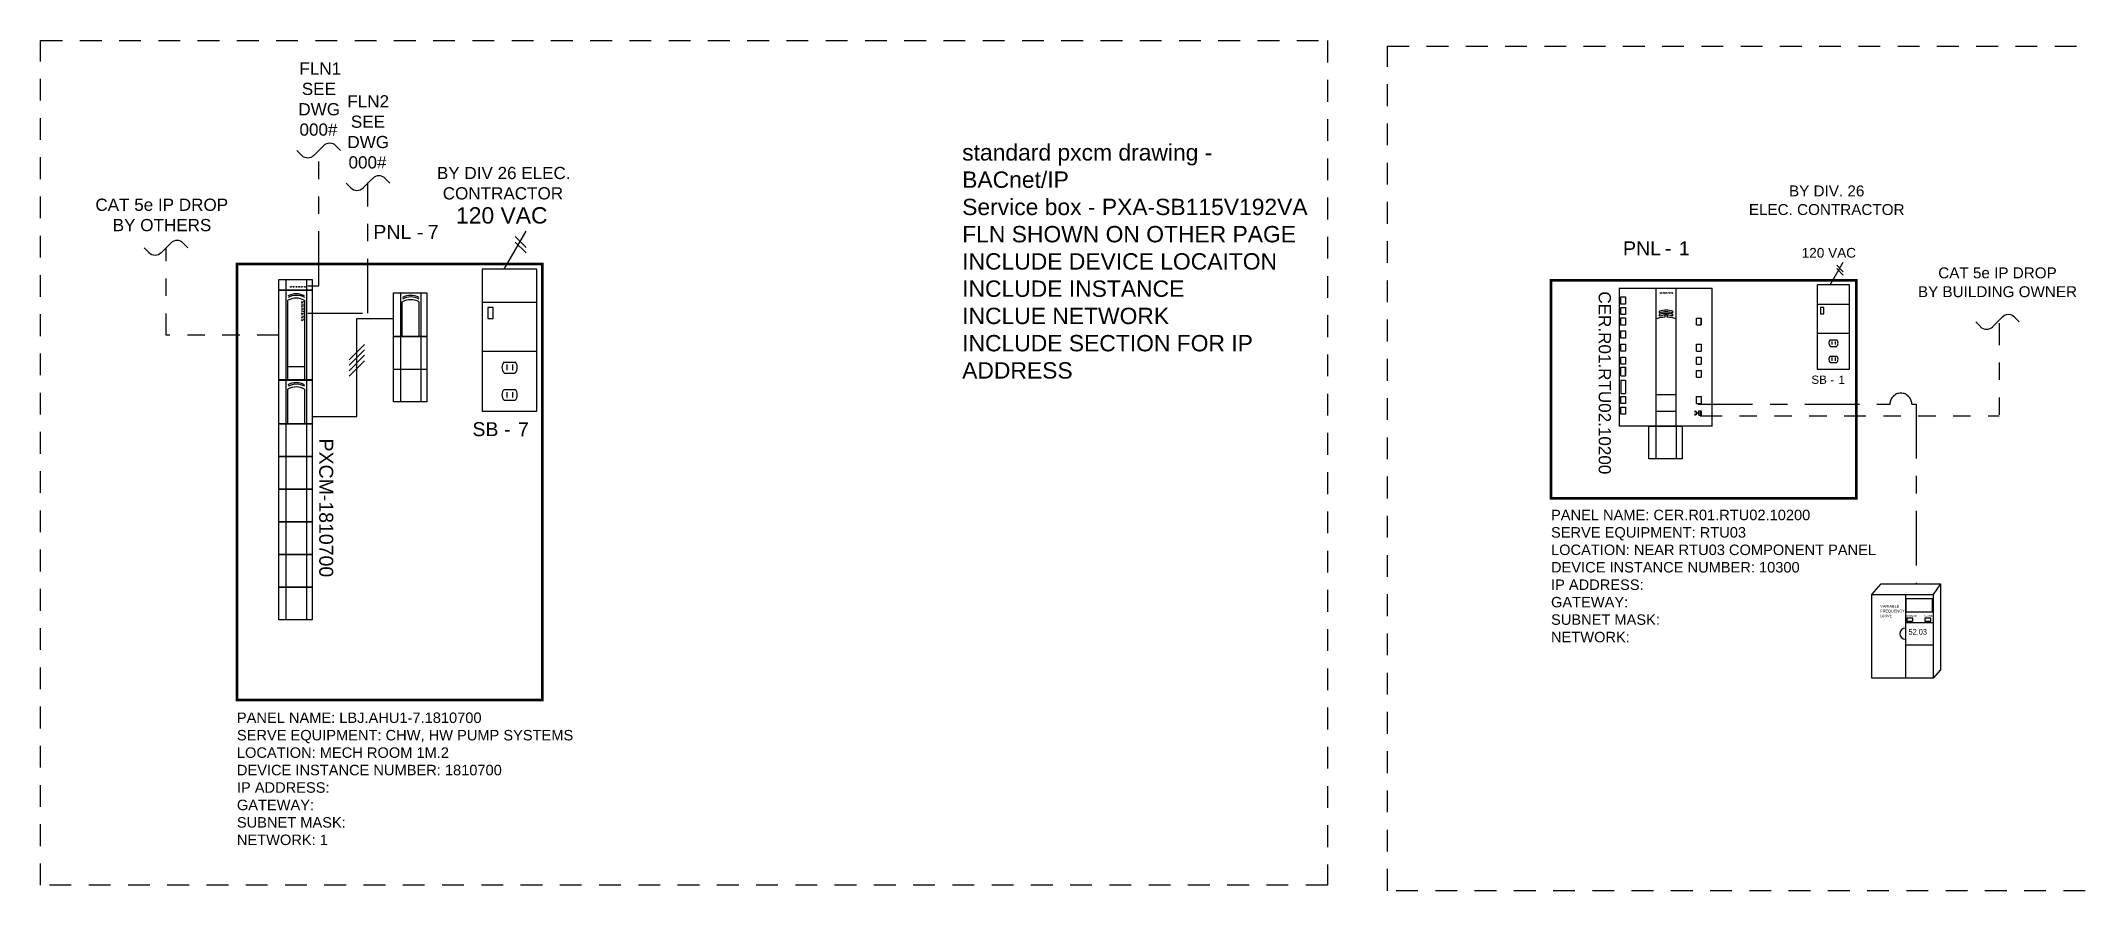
# Model space of a CAD drawing. Header units: inches. Extents: x 0 to 22.2, y 0 to 16.
# Drawn here: x 0.31 to 11.98, y 11 to 15.84 of the extents above; entities that cross this region are included whole.
import ezdxf
from ezdxf.enums import TextEntityAlignment as Align

# ---------------------------------------------------------------- set-up
doc = ezdxf.new("R2010")
doc.units = ezdxf.units.IN
doc.header["$LTSCALE"] = 0.25
doc.header["$MEASUREMENT"] = 0
for name, pattern in [('DASHED', [0.75, 0.5, -0.25]), ('FLN1', [2, 1.25, -0.25, 0.25, -0.25]), ('FLN2', [2.5, 1.25, -0.25, 0.25, -0.25, 0.25, -0.25]), ('MLN', [1.75, 0.5, -0.25, 0, -0.25, 0, -0.25, 0, -0.25, 0.25])]:
    doc.linetypes.add(name, pattern=pattern)
for name, color, linetype in [('ELECTRIC', 1, 'Continuous'), ('FLN1', 4, 'FLN1'), ('FLN2', 4, 'FLN2'), ('MECHSYS', 7, 'Continuous'), ('MLN', 2, 'MLN'), ('TITLE', 7, 'Continuous'), ('TITLE_TEXT', 7, 'Continuous')]:
    doc.layers.add(name, color=color, linetype=linetype)
doc.styles.add('ARIAL', font='helv.shx')
doc.styles.add('ARIALNARROW', font='ARIALN.TTF')
doc.styles.add('SIMPLEX', font='SIMPLEX.shx')
doc.styles.get("Standard").update_dxf_attribs({"font": 'arial.ttf'})
doc.styles.add('TITLES', font='helv.shx', dxfattribs={"width": 0.75})
doc.styles.add('TITLES-JOBNO', font='helv.shx', dxfattribs={"width": 0.75})
doc.styles.add('TITLES-JOBTITLE', font='simplex.shx')
doc.styles.add('TITLES-SYS', font='helv.shx', dxfattribs={"width": 0.875})

msp = doc.modelspace()

# ---------------------------------------------------------------- texts
at = {"width": 0.8}
for s, height, p in [('VARIABLE', 0.016, (10.856, 12.592)), ('FREQUENCY', 0.016, (10.856, 12.565)), ('DRIVE', 0.016, (10.856, 12.537)), ('POWER', 0.011, (11.007, 12.539)), ('ALARM', 0.011, (11.106, 12.539))]:
    msp.add_text(s, height=height, dxfattribs=at).set_placement(p)
at = {"color": 1, "width": 0.8}
msp.add_text('52.03', height=0.033, dxfattribs=at).set_placement((11.018, 12.437))
at = {"attachment_point": 1}
for s, width, heights, insert, char_height in [('\\pi0.04538,t0.39538;FLN1\\P\\pi0.05894,t0.40894;SEE \\P\\pi0.03929,t0.38929;DWG \\P\\pi0.04583,t0.39583;000#', 0.3039, [0.496], (1.75, 15.719), 0.07), ('\\pi0.03898,t0.38898;FLN2\\P\\pi0.05894,t0.40894;SEE \\P\\pi0.03929,t0.38929;DWG \\P\\pi0.04583,t0.39583;000#', 0.3039, [0.496], (2.031, 15.531), 0.07), ('standard pxcm drawing - \\PBACnet/IP\\PService box - PXA-SB115V192VA\\PFLN SHOWN ON OTHER PAGE\\PINCLUDE DEVICE LOCAITON\\PINCLUDE INSTANCE\\PINCLUE NETWORK\\PINCLUDE SECTION FOR IP ADDRESS', 2.10296, [3.924], (5.594, 15.25), 0.09375), ('\\pi0.25134,t0.60134;BY DIV 26 ELEC.\\P\\pi0.28479,t0.63479;CONTRACTOR', 1.25339, [0.295], (2.332, 15.12), 0.07), ('\\pi0.25086,t0.60086;CAT 5e IP DROP\\P\\pi0.35028,t0.70028;BY OTHERS', 1.25339, [0.295], (0.375, 14.938), 0.07)]:
    msp.add_mtext_dynamic_manual_height_columns(s, width=width, gutter_width=0.469, heights=heights, dxfattribs=dict(at, insert=insert, char_height=char_height))
at = {"layer": 'MECHSYS'}
for s, p in [('BY DIV. 26', (10.549, 14.951)), ('ELEC. CONTRACTOR', (10.549, 14.844)), ('CAT 5e IP DROP', (11.528, 14.481)), ('BY BUILDING OWNER', (11.528, 14.373))]:
    msp.add_text(s, height=0.0625, dxfattribs=at).set_placement(p, align=Align.CENTER)
at = {"layer": 'MECHSYS', "insert": (9.312, 14.406), "char_height": 0.07, "attachment_point": 1, "rotation": 270}
msp.add_mtext_dynamic_manual_height_columns('{\\C1;CER.R01.RTU02.10200}', width=0.28125, gutter_width=0.469, heights=[0], dxfattribs=at)
at = {"layer": 'MECHSYS', "char_height": 0.06, "attachment_point": 1}
for s, insert in [('PANEL NAME: {\\C1;CER.R01.RTU02.10200}\\PSERVE EQUIPMENT: RTU03 \\PLOCATION: NEAR RTU03 COMPONENT PANEL \\PDEVICE INSTANCE NUMBER: 10300 \\PIP ADDRESS: \\PGATEWAY: \\PSUBNET MASK: \\PNETWORK: ', (8.969, 13.154)), ('PANEL NAME: LBJ.AHU1-7.1810700\\PSERVE EQUIPMENT: CHW, HW PUMP SYSTEMS\\PLOCATION: MECH ROOM 1M.2\\PDEVICE INSTANCE NUMBER: 1810700\\PIP ADDRESS: \\PGATEWAY: \\PSUBNET MASK: \\PNETWORK: 1', (1.437, 11.991))]:
    msp.add_mtext_dynamic_manual_height_columns(s, width=3.09137, gutter_width=0.469, heights=[0.779], dxfattribs=dict(at, insert=insert))

# ---------------------------------------------------------------- blocks, each defined once
blk = doc.blocks.new('SERVICEBOX')
for p, q in [((-0.031, 0), (0.094, 0.219)), ((0.031, 0.188), (0.094, 0.125)), ((0.031, 0.156), (0.094, 0.094)), ((-0.157, -0.188), (0.156, -0.188)), ((-0.125, -0.219), (-0.125, -0.282)), ((-0.094, -0.219), (-0.125, -0.219)), ((-0.094, -0.282), (-0.094, -0.219)), ((-0.125, -0.282), (-0.094, -0.282)), ((-0.157, -0.469), (0.156, -0.469))]:
    blk.add_line(p, q)
at = {"layer": 'MECHSYS'}
for p, q in [((-0.157, 0), (-0.157, -0.814)), ((0.156, 0), (-0.157, 0)), ((0.156, -0.814), (0.156, 0)), ((-0.031, -0.532), (0.031, -0.532)), ((-0.016, -0.547), (-0.016, -0.578)), ((0.016, -0.547), (0.016, -0.578)), ((-0.031, -0.595), (0.031, -0.595)), ((-0.031, -0.689), (0.031, -0.689)), ((-0.157, -0.814), (0.156, -0.814)), ((-0.031, -0.751), (0.031, -0.751)), ((-0.016, -0.704), (-0.016, -0.735)), ((0.016, -0.704), (0.016, -0.735))]:
    blk.add_line(p, q, dxfattribs=at)
for centre, start, end in [((0, -0.563), 135, 225), ((0, -0.563), 315, 45), ((0, -0.72), 135, 225), ((0, -0.72), 315, 45)]:
    blk.add_arc(centre, 0.0443, start, end, dxfattribs=at)
blk.add_text('120 VAC', height=0.0938).set_placement((-0.307, 0.262))
for tag, p, height, flags in [('C1', (-0.325, -0.736), 0.001, 9), ('PARTNO', (-0.213, -0.837), 0.08, 9), ('R', (-0.293, -0.957), 0.08, 8), ('C2', (0.731, -1.037), 0.001, 9)]:
    blk.add_attdef(tag, p, '', height=height, dxfattribs=dict(flags=flags))
at = {"color": 1, "flags": 8}
for tag, p in [('CS', (-0.213, -0.957)), ('-', (-0.032, -0.958))]:
    blk.add_attdef(tag, p, '', height=0.08, dxfattribs=at)
at = {"color": 1}
blk.add_attdef('NNN', (0.048, -0.958), '', height=0.08, dxfattribs=at)
at = {"color": 6, "flags": 8}
blk.add_attdef('QTY', (-0.209, -1.07), '', height=0.08, dxfattribs=at)
blk = doc.blocks.new('SIELOGO')
at = {"layer": 'MECHSYS', "linetype": 'Continuous'}
for points in [[(0.109, 0.171), (0.122, 0.169), (0.13, 0.167), (0.13, 0.14), (0.116, 0.144), (0.103, 0.147), (0.091, 0.148), (0.078, 0.146), (0.076, 0.144), (0.069, 0.136), (0.075, 0.127), (0.083, 0.123), (0.109, 0.111), (0.123, 0.103), (0.132, 0.094), (0.138, 0.084), (0.141, 0.073), (0.141, 0.071), (0.139, 0.058), (0.134, 0.047), (0.124, 0.038), (0.114, 0.032), (0.102, 0.028), (0.088, 0.026), (0.079, 0.025), (0.065, 0.026), (0.056, 0.027), (0.043, 0.028), (0.032, 0.031), (0.032, 0.06), (0.046, 0.056), (0.06, 0.053), (0.072, 0.052), (0.076, 0.052), (0.091, 0.054), (0.099, 0.06), (0.1, 0.065), (0.093, 0.075), (0.09, 0.076), (0.061, 0.089), (0.048, 0.096), (0.039, 0.104), (0.037, 0.106), (0.031, 0.118), (0.029, 0.13), (0.031, 0.143), (0.038, 0.154), (0.045, 0.161), (0.056, 0.167), (0.068, 0.171), (0.082, 0.172), (0.089, 0.173), (0.101, 0.172)], [(0.16, 0.028), (0.203, 0.028), (0.203, 0.17), (0.16, 0.17)], [(0.278, 0.144), (0.278, 0.112), (0.333, 0.112), (0.278, 0.112), (0.333, 0.112), (0.333, 0.089), (0.278, 0.089), (0.278, 0.055), (0.342, 0.055), (0.278, 0.055), (0.342, 0.055), (0.342, 0.028), (0.236, 0.028), (0.236, 0.17), (0.341, 0.17), (0.341, 0.144)], [(0.501, 0.028), (0.501, 0.122), (0.46, 0.027), (0.435, 0.027), (0.395, 0.122), (0.395, 0.028), (0.366, 0.028), (0.366, 0.17), (0.418, 0.17), (0.454, 0.083), (0.491, 0.17), (0.541, 0.17), (0.541, 0.028)], [(0.671, 0.089), (0.616, 0.089), (0.616, 0.055), (0.68, 0.055), (0.616, 0.055), (0.68, 0.055), (0.68, 0.028), (0.574, 0.028), (0.574, 0.17), (0.679, 0.17), (0.679, 0.144), (0.616, 0.144), (0.616, 0.112), (0.671, 0.112), (0.616, 0.112), (0.671, 0.112)], [(0.784, 0.028), (0.733, 0.119), (0.733, 0.028), (0.704, 0.028), (0.704, 0.17), (0.751, 0.17), (0.8, 0.08), (0.8, 0.17), (0.829, 0.17), (0.829, 0.028)], [(0.925, 0.147), (0.914, 0.148), (0.9, 0.146), (0.898, 0.145), (0.891, 0.136), (0.894, 0.129), (0.905, 0.123), (0.932, 0.111), (0.945, 0.103), (0.954, 0.095), (0.956, 0.093), (0.962, 0.082), (0.963, 0.069), (0.961, 0.057), (0.955, 0.046), (0.946, 0.038), (0.936, 0.032), (0.924, 0.028), (0.91, 0.026), (0.901, 0.025), (0.887, 0.026), (0.878, 0.027), (0.866, 0.028), (0.854, 0.031), (0.854, 0.06), (0.869, 0.056), (0.882, 0.053), (0.894, 0.052), (0.899, 0.052), (0.912, 0.054), (0.916, 0.055), (0.922, 0.064), (0.916, 0.074), (0.912, 0.076), (0.883, 0.089), (0.87, 0.096), (0.861, 0.104), (0.859, 0.106), (0.854, 0.117), (0.852, 0.13), (0.854, 0.143), (0.86, 0.154), (0.868, 0.161), (0.878, 0.167), (0.891, 0.171), (0.905, 0.173), (0.911, 0.173), (0.924, 0.172), (0.929, 0.171), (0.942, 0.169), (0.952, 0.167), (0.952, 0.14), (0.938, 0.144)]]:
    blk.add_hatch(color=134, dxfattribs=at).paths.add_polyline_path(points)
blk = doc.blocks.new('_xpxcm')
at = {"color": 8}
blk.add_line((0, 0), (0, 0), dxfattribs=at)
at = {"layer": 'MECHSYS'}
for p, q in [((0.04, 0), (0.04, -0.515)), ((0.051, -0.515), (0.051, -0.058)), ((0.148, -0.515), (0.148, -0.058)), ((0.158, -0.001), (0.158, -0.515)), ((0.051, -0.437), (0.148, -0.437))]:
    blk.add_line(p, q, dxfattribs=at)
for points in [[(0, 0), (0, 0), (0, 0), (0, 0)], [(0, 0), (0.191, 0), (0.191, -0.515), (0, -0.515)]]:
    blk.add_lwpolyline(points, close=True, dxfattribs=at)
for centre in [(0.099, -0.121), (0.1, -0.13), (0.099, -0.146)]:
    blk.add_arc(centre, 0.1, 61.2369, 118.564, dxfattribs=at)
at = {"layer": 'MECHSYS', "xscale": 0.125, "yscale": 0.125, "zscale": 0.125, "rotation": 270}
blk.add_blockref('SIELOGO', (0.123, -0.058), dxfattribs=at)
for tag, p, height, flags in [('C1', (0.111, 0.02), 0.001, 9), ('PARTNO', (0.223, -0.081), 0.08, 9), ('R', (0.143, -0.201), 0.08, 8), ('C2', (1.017, -0.214), 0.001, 9)]:
    blk.add_attdef(tag, p, '', height=height, dxfattribs=dict(flags=flags))
at = {"color": 1, "flags": 8}
for tag, p in [('CS', (0.231, 0.007)), ('-', (0.23, -0.312))]:
    blk.add_attdef(tag, p, '', height=0.08, rotation=270, dxfattribs=at)
at = {"color": 6, "flags": 8}
blk.add_attdef('QTY', (0.35, -0.201), '', height=0.08, dxfattribs=at)
at = {"color": 1}
blk.add_attdef('NNN', (0.222, -0.407), '', height=0.08, rotation=270, dxfattribs=at)
blk = doc.blocks.new('_LINSQB')
for p, q in [((0, 0.125), (-0.027, 0.098)), ((-0.027, 0.027), (0.027, -0.027)), ((0.027, -0.098), (0, -0.125))]:
    blk.add_line(p, q)
for centre, start, end in [((0.008, 0.063), 135, 225), ((-0.008, -0.063), 315, 45)]:
    blk.add_arc(centre, 0.05, start, end)
blk = doc.blocks.new('_rf-pxa34enc')
at = {"layer": 'MECHSYS', "const_width": 0.015}
blk.add_lwpolyline([(0, 0), (0, -2.5), (1.75, -2.5), (1.75, 0)], close=True, dxfattribs=at)
for tag, p, height, flags in [('C1', (0.301, 0.365), 0.001, 9), ('PARTNO', (0.413, 0.264), 0.08, 9), ('R', (0.333, 0.144), 0.08, 8), ('RANGE', (0.413, 0.024), 0.08, 8), ('UNITS', (0.817, 0.024), 0.08, 8), ('C2', (1.259, -0.019), 0.001, 9)]:
    blk.add_attdef(tag, p, '', height=height, dxfattribs=dict(flags=flags))
at = {"color": 1, "flags": 8}
for tag, p in [('CS', (0.413, 0.144)), ('-', (0.653, 0.144))]:
    blk.add_attdef(tag, p, '', height=0.08, dxfattribs=at)
at = {"color": 1}
blk.add_attdef('NNN', (0.733, 0.144), '', height=0.08, dxfattribs=at)
at = {"color": 6, "flags": 8}
blk.add_attdef('QTY', (0.973, 0.144), '', height=0.08, dxfattribs=at)
blk = doc.blocks.new('_rpwrsup')
at = {"layer": 'MECHSYS'}
for p, q in [((0.04, 0), (0.04, -0.25)), ((0.051, -0.25), (0.051, -0.051)), ((0.148, -0.25), (0.148, -0.051)), ((0.158, -0.001), (0.158, -0.25))]:
    blk.add_line(p, q, dxfattribs=at)
for points in [[(0, 0), (0, 0), (0, 0), (0, 0)], [(0, 0), (0.191, 0), (0.191, -0.25), (0, -0.25)]]:
    blk.add_lwpolyline(points, close=True, dxfattribs=at)
for centre in [(0.099, -0.114), (0.1, -0.123), (0.099, -0.139)]:
    blk.add_arc(centre, 0.1, 61.2369, 118.564, dxfattribs=at)
for tag, p, height, flags in [('C1', (0.111, 0.02), 0.001, 9), ('PARTNO', (0.223, -0.039), 0.08, 9), ('R', (0.143, -0.158), 0.08, 8), ('C2', (1.017, -0.214), 0.001, 9)]:
    blk.add_attdef(tag, p, '', height=height, dxfattribs=dict(flags=flags))
at = {"color": 1, "flags": 8}
for tag, p in [('CS', (0.231, -0.158)), ('-', (0.499, -0.163))]:
    blk.add_attdef(tag, p, '', height=0.08, dxfattribs=at)
at = {"color": 1}
blk.add_attdef('NNN', (0.588, -0.158), '', height=0.08, dxfattribs=at)
at = {"color": 6, "flags": 8}
blk.add_attdef('QTY', (0.815, -0.159), '', height=0.08, dxfattribs=at)
blk = doc.blocks.new('_rtxiomod')
at = {"color": 8}
blk.add_line((0, 0), (0, 0), dxfattribs=at)
at = {"layer": 'MECHSYS'}
for p, q in [((0.04, 0), (0.04, -0.188)), ((0.158, -0.001), (0.158, -0.188))]:
    blk.add_line(p, q, dxfattribs=at)
for points in [[(0, 0), (0, 0), (0, 0), (0, 0)], [(0, 0), (0.191, 0), (0.191, -0.188), (0, -0.188)]]:
    blk.add_lwpolyline(points, close=True, dxfattribs=at)
for tag, p, height, flags in [('C1', (0.111, 0.02), 0.001, 9), ('PARTNO', (0.223, -0.004), 0.08, 9), ('R', (0.143, -0.124), 0.08, 8), ('C2', (1.017, -0.214), 0.001, 9)]:
    blk.add_attdef(tag, p, '', height=height, dxfattribs=dict(flags=flags))
at = {"color": 1, "flags": 8}
for tag, p in [('CS', (0.231, -0.124)), ('-', (0.502, -0.128))]:
    blk.add_attdef(tag, p, '', height=0.08, dxfattribs=at)
at = {"color": 1}
blk.add_attdef('NNN', (0.59, -0.124), '', height=0.08, dxfattribs=at)
at = {"color": 6, "flags": 8}
blk.add_attdef('QTY', (0.818, -0.124), '', height=0.08, dxfattribs=at)
blk = doc.blocks.new('_rexpmod')
at = {"layer": 'MECHSYS'}
for p, q in [((0.04, 0), (0.04, -0.062)), ((0.158, -0.001), (0.158, -0.062))]:
    blk.add_line(p, q, dxfattribs=at)
for points in [[(0, 0), (0.191, 0), (0.191, -0.062), (0, -0.062)], [(0, 0), (0, 0), (0, 0), (0, 0)], [(0.066, -0.041), (0.07, -0.041), (0.07, -0.045), (0.066, -0.045)], [(0.082, -0.041), (0.086, -0.041), (0.086, -0.045), (0.082, -0.045)], [(0.098, -0.041), (0.102, -0.041), (0.102, -0.045), (0.098, -0.045)], [(0.114, -0.041), (0.118, -0.041), (0.118, -0.045), (0.114, -0.045)], [(0.13, -0.041), (0.134, -0.041), (0.134, -0.045), (0.13, -0.045)], [(0.146, -0.041), (0.15, -0.041), (0.15, -0.045), (0.146, -0.045)]]:
    blk.add_lwpolyline(points, close=True, dxfattribs=at)
for tag, p, height, flags in [('PARTNO', (0.223, 0.055), 0.08, 9), ('C1', (0.111, 0.02), 0.001, 9), ('R', (0.143, -0.065), 0.08, 8), ('C2', (1.017, -0.214), 0.001, 9)]:
    blk.add_attdef(tag, p, '', height=height, dxfattribs=dict(flags=flags))
at = {"color": 1, "flags": 8}
for tag, p in [('CS', (0.231, -0.065)), ('-', (0.502, -0.069))]:
    blk.add_attdef(tag, p, '', height=0.08, dxfattribs=at)
at = {"color": 1}
blk.add_attdef('NNN', (0.59, -0.065), '', height=0.08, dxfattribs=at)
at = {"color": 6, "flags": 8}
blk.add_attdef('QTY', (0.817, -0.065), '', height=0.08, dxfattribs=at)
blk = doc.blocks.new('_rf-pxa19enc')
at = {"layer": 'MECHSYS', "const_width": 0.015}
blk.add_lwpolyline([(0, 0), (0, -1.25), (1.75, -1.25), (1.75, 0)], close=True, dxfattribs=at)
for tag, p, height, flags in [('C1', (0.301, 0.365), 0.001, 9), ('PARTNO', (0.413, 0.264), 0.08, 9), ('R', (0.333, 0.144), 0.08, 8), ('RANGE', (0.413, 0.024), 0.08, 8), ('UNITS', (0.817, 0.024), 0.08, 8), ('C2', (1.259, -0.019), 0.001, 9)]:
    blk.add_attdef(tag, p, '', height=height, dxfattribs=dict(flags=flags))
at = {"color": 1, "flags": 8}
for tag, p in [('CS', (0.413, 0.144)), ('-', (0.653, 0.144))]:
    blk.add_attdef(tag, p, '', height=0.08, dxfattribs=at)
at = {"color": 1}
blk.add_attdef('NNN', (0.733, 0.144), '', height=0.08, dxfattribs=at)
at = {"color": 6, "flags": 8}
blk.add_attdef('QTY', (0.973, 0.144), '', height=0.08, dxfattribs=at)
blk = doc.blocks.new('PXC36Riser')
at = {"layer": 'MECHSYS', "linetype": 'Continuous'}
for points in [[(0.239, 0.234), (0.24, 0.234), (0.24, 0.234), (0.24, 0.231), (0.239, 0.232), (0.238, 0.232), (0.237, 0.232), (0.236, 0.232), (0.236, 0.232), (0.235, 0.231), (0.236, 0.23), (0.236, 0.23), (0.239, 0.229), (0.24, 0.228), (0.241, 0.228), (0.241, 0.227), (0.241, 0.226), (0.241, 0.226), (0.241, 0.224), (0.241, 0.223), (0.24, 0.223), (0.239, 0.222), (0.238, 0.222), (0.237, 0.222), (0.236, 0.222), (0.235, 0.222), (0.234, 0.222), (0.233, 0.222), (0.232, 0.222), (0.232, 0.225), (0.233, 0.224), (0.234, 0.224), (0.236, 0.224), (0.236, 0.224), (0.237, 0.224), (0.238, 0.225), (0.238, 0.225), (0.237, 0.226), (0.237, 0.226), (0.235, 0.227), (0.234, 0.228), (0.233, 0.228), (0.233, 0.229), (0.232, 0.229), (0.232, 0.231), (0.232, 0.232), (0.233, 0.233), (0.233, 0.233), (0.234, 0.234), (0.235, 0.234), (0.236, 0.234), (0.237, 0.234), (0.238, 0.234)], [(0.243, 0.222), (0.247, 0.222), (0.247, 0.234), (0.243, 0.234)], [(0.253, 0.232), (0.253, 0.229), (0.258, 0.229), (0.253, 0.229), (0.258, 0.229), (0.258, 0.227), (0.253, 0.227), (0.253, 0.224), (0.258, 0.224), (0.253, 0.224), (0.258, 0.224), (0.258, 0.222), (0.249, 0.222), (0.249, 0.234), (0.258, 0.234), (0.258, 0.232)], [(0.272, 0.222), (0.272, 0.23), (0.268, 0.222), (0.266, 0.222), (0.263, 0.23), (0.263, 0.222), (0.26, 0.222), (0.26, 0.234), (0.265, 0.234), (0.268, 0.227), (0.271, 0.234), (0.275, 0.234), (0.275, 0.222)], [(0.286, 0.227), (0.281, 0.227), (0.281, 0.224), (0.287, 0.224), (0.281, 0.224), (0.287, 0.224), (0.287, 0.222), (0.278, 0.222), (0.278, 0.234), (0.287, 0.234), (0.287, 0.232), (0.281, 0.232), (0.281, 0.229), (0.286, 0.229), (0.281, 0.229), (0.286, 0.229)], [(0.296, 0.222), (0.291, 0.23), (0.291, 0.222), (0.289, 0.222), (0.289, 0.234), (0.293, 0.234), (0.297, 0.226), (0.297, 0.234), (0.299, 0.234), (0.299, 0.222)], [(0.308, 0.232), (0.307, 0.232), (0.305, 0.232), (0.305, 0.232), (0.305, 0.231), (0.305, 0.23), (0.306, 0.23), (0.308, 0.229), (0.309, 0.228), (0.31, 0.228), (0.31, 0.227), (0.311, 0.226), (0.311, 0.225), (0.311, 0.224), (0.31, 0.223), (0.309, 0.223), (0.308, 0.222), (0.307, 0.222), (0.306, 0.222), (0.306, 0.222), (0.304, 0.222), (0.304, 0.222), (0.302, 0.222), (0.302, 0.222), (0.302, 0.225), (0.303, 0.224), (0.304, 0.224), (0.305, 0.224), (0.305, 0.224), (0.306, 0.224), (0.307, 0.224), (0.307, 0.225), (0.307, 0.226), (0.306, 0.226), (0.304, 0.227), (0.303, 0.228), (0.302, 0.228), (0.302, 0.228), (0.301, 0.229), (0.301, 0.231), (0.302, 0.232), (0.302, 0.233), (0.303, 0.233), (0.304, 0.234), (0.305, 0.234), (0.306, 0.234), (0.306, 0.234), (0.307, 0.234), (0.308, 0.234), (0.309, 0.234), (0.31, 0.234), (0.31, 0.231), (0.309, 0.232)]]:
    blk.add_hatch(color=134, dxfattribs=at).paths.add_polyline_path(points)
at = {"color": 8}
for p, q in [((0, 0.256), (0.533, 0.256)), ((0, 0.256), (0, -0.536)), ((0.533, -0.536), (0.533, 0.256)), ((0.444, 0.084), (0.47, 0.084)), ((0.444, 0.045), (0.444, 0.084)), ((0.444, 0.045), (0.47, 0.045)), ((0.47, 0.084), (0.47, 0.045)), ((0.47, 0.045), (0.47, 0.084)), ((0.444, -0.105), (0.444, -0.066)), ((0.444, -0.066), (0.47, -0.066)), ((0.444, -0.105), (0.47, -0.105)), ((0.47, -0.066), (0.47, -0.105)), ((0.01, -0.248), (0.01, -0.198)), ((0.01, -0.198), (0.036, -0.198)), ((0.036, -0.198), (0.036, -0.248)), ((0.036, -0.248), (0.036, -0.198)), ((0.444, -0.18), (0.444, -0.141)), ((0.444, -0.141), (0.47, -0.141)), ((0.444, -0.18), (0.47, -0.18)), ((0.444, -0.255), (0.444, -0.216)), ((0.444, -0.216), (0.47, -0.216)), ((0.47, -0.141), (0.47, -0.18)), ((0.47, -0.216), (0.47, -0.255)), ((0.01, -0.248), (0.036, -0.248)), ((0.01, -0.273), (0.036, -0.273)), ((0.01, -0.348), (0.036, -0.348)), ((0.036, -0.273), (0.036, -0.348)), ((0.444, -0.255), (0.47, -0.255)), ((0.444, -0.366), (0.47, -0.366)), ((0.444, -0.405), (0.444, -0.366)), ((0.444, -0.405), (0.47, -0.405)), ((0.457, -0.473), (0.457, -0.448)), ((0.457, -0.448), (0.47, -0.448)), ((0.47, -0.366), (0.47, -0.405)), ((0.47, -0.448), (0.47, -0.473)), ((0.533, -0.536), (0, -0.536)), ((0.457, -0.473), (0.47, -0.473)), ((0.533, -0.537), (0.533, -0.537))]:
    blk.add_line(p, q, dxfattribs=at)
at = {"layer": 'MECHSYS', "color": 8}
for p, q in [((0.213, -0.536), (0.213, 0.256)), ((0.326, 0.256), (0.326, -0.536)), ((0.01, -0.273), (0.01, -0.348)), ((0.213, -0.355), (0.326, -0.355)), ((0.213, -0.449), (0.326, -0.449)), ((0.434, -0.449), (0.434, -0.451)), ((0.437, -0.449), (0.434, -0.449)), ((0.434, -0.451), (0.434, -0.453)), ((0.434, -0.453), (0.437, -0.453)), ((0.437, -0.453), (0.437, -0.449)), ((0.441, -0.451), (0.437, -0.451)), ((0.441, -0.451), (0.441, -0.47)), ((0.441, -0.461), (0.445, -0.461)), ((0.449, -0.459), (0.445, -0.459)), ((0.445, -0.459), (0.445, -0.461)), ((0.445, -0.461), (0.445, -0.462)), ((0.445, -0.462), (0.449, -0.462)), ((0.449, -0.462), (0.449, -0.459)), ((0.437, -0.468), (0.434, -0.468)), ((0.434, -0.468), (0.434, -0.47)), ((0.434, -0.47), (0.434, -0.472)), ((0.434, -0.472), (0.437, -0.472)), ((0.437, -0.472), (0.437, -0.468)), ((0.441, -0.47), (0.437, -0.47))]:
    blk.add_line(p, q, dxfattribs=at)
for points in [[(0.01, 0.205), (0.036, 0.205), (0.036, 0.163), (0.01, 0.163)], [(0.01, 0.145), (0.036, 0.145), (0.036, 0.104), (0.01, 0.104)], [(0.01, 0.085), (0.036, 0.085), (0.036, 0.044), (0.01, 0.044)], [(0.01, 0.01), (0.036, 0.01), (0.036, -0.031), (0.01, -0.031)], [(0.01, -0.065), (0.036, -0.065), (0.036, -0.106), (0.01, -0.106)], [(0.01, -0.14), (0.036, -0.14), (0.036, -0.181), (0.01, -0.181)], [(0.01, -0.365), (0.036, -0.365), (0.036, -0.406), (0.01, -0.406)], [(0.01, -0.427), (0.036, -0.427), (0.036, -0.468), (0.01, -0.468)]]:
    blk.add_lwpolyline(points, close=True, dxfattribs=at)
blk.add_lwpolyline([(0.307, 0.123, 0.157455), (0.232, 0.123, 0.566517), (0.232, 0.115, -0.167216), (0.307, 0.115, 0.566517)], format="xyb", close=True, dxfattribs=at)
for points in [[(0.326, 0.08, 0.075703), (0.275, 0.089), (0.275, 0.101), (0.276, 0.101), (0.276, 0.103), (0.262, 0.103), (0.262, 0.102), (0.263, 0.102), (0.263, 0.089, 0.075577), (0.213, 0.08)], [(0.277, 0.089), (0.277, 0.103, -0.067289), (0.307, 0.097, 0.566517), (0.307, 0.105, 0.157455), (0.232, 0.105, 0.566517), (0.232, 0.097, -0.066035), (0.262, 0.103), (0.262, 0.089)]]:
    blk.add_lwpolyline(points, format="xyb", dxfattribs=at)
blk.add_arc((0.479, -0.461), 0.0151, 126.6431, 233.2066, dxfattribs=at)
at = {"flags": 9}
for tag, p in [('C1', (0.533, 0.269)), ('C2', (0.73, -0.053))]:
    blk.add_attdef(tag, p, '', height=0.001, dxfattribs=at)
at = {"width": 0.75}
for tag, p, flags in [('PARTNO', (0.565, 0.168), 9), ('R', (0.485, 0.048), 8)]:
    blk.add_attdef(tag, p, '', height=0.08, dxfattribs=dict(at, flags=flags))
at = {"color": 1, "width": 0.75, "flags": 8}
for tag, p in [('CS', (0.573, 0.048)), ('-', (0.812, 0.05))]:
    blk.add_attdef(tag, p, '', height=0.08, dxfattribs=at)
at = {"color": 1, "width": 0.7}
blk.add_attdef('NNN', (0.876, 0.047), '', height=0.08, dxfattribs=at)
at = {"color": 6, "width": 0.75, "flags": 8}
blk.add_attdef('QTY', (0.573, -0.053), '', height=0.08, dxfattribs=at)
blk = doc.blocks.new('_xtxiomod')
at = {"color": 8}
blk.add_line((0, 0), (0, 0), dxfattribs=at)
at = {"layer": 'MECHSYS'}
for p, q in [((0.04, 0), (0.04, -0.188)), ((0.158, -0.001), (0.158, -0.188))]:
    blk.add_line(p, q, dxfattribs=at)
for points in [[(0, 0), (0, 0), (0, 0), (0, 0)], [(0, 0), (0.191, 0), (0.191, -0.188), (0, -0.188)]]:
    blk.add_lwpolyline(points, close=True, dxfattribs=at)
for tag, p, height, flags in [('C1', (0.111, 0.02), 0.001, 9), ('PARTNO', (0.223, -0.004), 0.08, 9), ('R', (0.143, -0.124), 0.08, 8), ('C2', (1.017, -0.214), 0.001, 9)]:
    blk.add_attdef(tag, p, '', height=height, dxfattribs=dict(flags=flags))
at = {"color": 1}
for tag, p, flags in [('CS', (0.231, -0.124), 9), ('-', (0.502, -0.128), 9), ('NNN', (0.59, -0.124), 1)]:
    blk.add_attdef(tag, p, '', height=0.08, dxfattribs=dict(at, flags=flags))
at = {"color": 6, "flags": 9}
blk.add_attdef('QTY', (0.818, -0.124), '', height=0.08, dxfattribs=at)
blk = doc.blocks.new('SIEMENS')
at = {"layer": 'MECHSYS', "linetype": 'Continuous'}
for points in [[(0.077, 0.141), (0.09, 0.138), (0.098, 0.137), (0.098, 0.109), (0.084, 0.114), (0.071, 0.116), (0.059, 0.117), (0.046, 0.115), (0.044, 0.114), (0.037, 0.105), (0.043, 0.096), (0.051, 0.093), (0.077, 0.08), (0.091, 0.072), (0.1, 0.063), (0.106, 0.054), (0.109, 0.043), (0.109, 0.04), (0.107, 0.027), (0.101, 0.016), (0.092, 0.007), (0.082, 0.001), (0.07, -0.003), (0.056, -0.005), (0.047, -0.006), (0.033, -0.005), (0.024, -0.004), (0.011, -0.002), (0, 0), (0, 0.029), (0.014, 0.025), (0.028, 0.022), (0.04, 0.021), (0.044, 0.021), (0.059, 0.023), (0.067, 0.029), (0.068, 0.034), (0.061, 0.044), (0.058, 0.045), (0.029, 0.058), (0.016, 0.065), (0.007, 0.073), (0.005, 0.075), (-0.001, 0.087), (-0.003, 0.099), (-0.001, 0.112), (0.005, 0.123), (0.013, 0.13), (0.024, 0.136), (0.036, 0.14), (0.05, 0.142), (0.057, 0.142), (0.069, 0.141)], [(0.128, -0.003), (0.171, -0.003), (0.171, 0.139), (0.128, 0.139)], [(0.245, 0.113), (0.245, 0.082), (0.301, 0.082), (0.245, 0.082), (0.301, 0.082), (0.301, 0.058), (0.245, 0.058), (0.245, 0.025), (0.31, 0.025), (0.245, 0.025), (0.31, 0.025), (0.31, -0.003), (0.204, -0.003), (0.204, 0.139), (0.309, 0.139), (0.309, 0.113)], [(0.469, -0.003), (0.469, 0.091), (0.428, -0.004), (0.403, -0.004), (0.363, 0.091), (0.363, -0.003), (0.334, -0.003), (0.334, 0.139), (0.386, 0.139), (0.422, 0.052), (0.459, 0.139), (0.509, 0.139), (0.509, -0.003)], [(0.639, 0.058), (0.584, 0.058), (0.584, 0.025), (0.648, 0.025), (0.584, 0.025), (0.648, 0.025), (0.648, -0.003), (0.542, -0.003), (0.542, 0.139), (0.647, 0.139), (0.647, 0.113), (0.584, 0.113), (0.584, 0.082), (0.639, 0.082), (0.584, 0.082), (0.639, 0.082)], [(0.752, -0.003), (0.701, 0.088), (0.701, -0.003), (0.672, -0.003), (0.672, 0.139), (0.719, 0.139), (0.768, 0.05), (0.768, 0.139), (0.797, 0.139), (0.797, -0.003)], [(0.893, 0.116), (0.882, 0.117), (0.868, 0.115), (0.866, 0.114), (0.859, 0.105), (0.862, 0.098), (0.873, 0.093), (0.9, 0.08), (0.913, 0.073), (0.922, 0.065), (0.924, 0.063), (0.93, 0.051), (0.931, 0.039), (0.929, 0.026), (0.923, 0.015), (0.914, 0.007), (0.904, 0.001), (0.892, -0.003), (0.878, -0.005), (0.869, -0.006), (0.855, -0.005), (0.846, -0.004), (0.833, -0.002), (0.822, 0), (0.822, 0.029), (0.837, 0.025), (0.85, 0.022), (0.862, 0.021), (0.867, 0.021), (0.88, 0.023), (0.884, 0.024), (0.89, 0.033), (0.884, 0.043), (0.88, 0.045), (0.851, 0.058), (0.838, 0.065), (0.829, 0.073), (0.827, 0.075), (0.822, 0.086), (0.82, 0.099), (0.822, 0.112), (0.828, 0.123), (0.836, 0.131), (0.846, 0.136), (0.859, 0.14), (0.873, 0.142), (0.879, 0.142), (0.892, 0.141), (0.897, 0.141), (0.91, 0.139), (0.92, 0.137), (0.92, 0.109), (0.906, 0.114)]]:
    blk.add_hatch(color=134, dxfattribs=at).paths.add_polyline_path(points)
at = {"color": 7}
for p, q in [((0.171, 0.139), (0.171, 0.139)), ((0.301, 0.082), (0.301, 0.082)), ((0.648, 0.025), (0.648, 0.025)), ((0.768, 0.05), (0.768, 0.05))]:
    blk.add_line(p, q, dxfattribs=at)
blk = doc.blocks.new('KEYS1')
blk.add_point((0, 0))
at = {"style": 'SIMPLEX', "flags": 9}
blk.add_attdef('PARTNO', text='', height=0.1, dxfattribs=at).set_placement((0.575, 0.074), align=Align.RIGHT)
blk = doc.blocks.new('KEYS2')
blk.add_point((0, 0))
at = {"style": 'SIMPLEX', "flags": 9}
blk.add_attdef('PARTNO', text='', height=0.1, dxfattribs=at).set_placement((0.575, 0.074), align=Align.RIGHT)
blk = doc.blocks.new('KEYS3')
blk.add_point((0, 0))
at = {"style": 'SIMPLEX', "flags": 9}
blk.add_attdef('PARTNO', text='', height=0.1, dxfattribs=at).set_placement((0.575, 0.074), align=Align.RIGHT)
blk = doc.blocks.new('TITLBLKC')
at = {"layer": 'TITLE', "color": 134}
for p, q in [((22.124, 16.031), (-0.031, 16.031)), ((-0.031, -0.031), (-0.031, 16.031)), ((22.124, -0.031), (22.124, 16.031)), ((-0.031, -0.031), (22.124, -0.031))]:
    blk.add_line(p, q, dxfattribs=at)
at = {"layer": 'TITLE'}
for p, q in [((20.999, 16), (0, 16)), ((0, 0), (0, 16)), ((20.999, 0), (20.999, 16)), ((22.093, 16), (21.03, 16)), ((21.03, 14.406), (21.03, 16)), ((22.093, 14.406), (22.093, 16)), ((22.093, 14.406), (21.03, 14.406)), ((21.03, 14.375), (21.53, 14.375)), ((21.03, 14.375), (21.03, 10.688)), ((21.53, 10.688), (21.53, 14.375)), ((21.562, 14.375), (21.812, 14.375)), ((21.562, 10.688), (21.562, 14.375)), ((21.812, 10.688), (21.812, 14.375)), ((21.843, 14.375), (22.093, 14.375)), ((21.843, 10.688), (21.843, 14.375)), ((22.093, 10.688), (22.093, 14.375)), ((21.812, 13.469), (21.562, 13.469)), ((21.812, 12.562), (21.562, 12.562)), ((21.812, 11.875), (21.562, 11.875)), ((21.812, 11.281), (21.562, 11.281)), ((21.03, 10.688), (21.53, 10.688)), ((22.093, 10.656), (21.03, 10.656)), ((21.03, 10.656), (21.03, 6.031)), ((21.562, 10.688), (21.812, 10.688)), ((21.843, 10.688), (22.093, 10.688)), ((22.093, 6.031), (22.093, 10.656)), ((21.03, 6.031), (22.093, 6.031)), ((22.093, 6), (21.03, 6)), ((21.03, 6), (21.03, 0)), ((21.343, 0), (21.343, 6)), ((22.093, 0), (22.093, 6)), ((0, 0), (20.999, 0)), ((21.03, 0), (22.093, 0))]:
    blk.add_line(p, q, dxfattribs=at)
at = {"layer": 'TITLE_TEXT', "color": 255}
blk.add_circle((22.174, 0.062), 0.03, dxfattribs=at)
at = {"xscale": 0.5, "yscale": 0.5, "zscale": 0.5}
for name in ['KEYS1', 'KEYS2', 'KEYS3']:
    blk.add_blockref(name, (0, 0), dxfattribs=at)
at = {"layer": 'MECHSYS', "rotation": 90}
blk.add_blockref('SIEMENS', (21.262, 6.121), dxfattribs=at)
at = {"layer": 'MECHSYS', "style": 'TITLES-SYS', "width": 0.875}
blk.add_attdef('REVHISTORY', text='', height=0.15, rotation=90, dxfattribs=at).set_placement((21.175, 0.25), align=Align.MIDDLE_LEFT)
at = {"layer": 'TITLE', "color": 8, "style": 'TITLES-JOBTITLE', "oblique": 10}
for s, p in [('LAST EDIT DATE', (21.655, 13.922)), ('INITIAL RELEASE', (21.655, 13.016)), ('CHECKED BY', (21.655, 12.219)), ('DRAFTER', (21.655, 11.578)), ('ENGINEER', (21.655, 10.984))]:
    blk.add_text(s, height=0.0625, rotation=90, dxfattribs=at).set_placement(p, align=Align.BOTTOM_CENTER)
at = {"layer": 'TITLE_TEXT', "color": 7, "style": 'ARIAL', "width": 0.8}
blk.add_text('COPYRIGHT', height=0.0625, rotation=90, dxfattribs=at).set_placement((22.205, 0.125))
at = {"layer": 'TITLE_TEXT', "color": 7, "style": 'ARIALNARROW', "width": 0.8}
blk.add_text('c', height=0.05, rotation=90, dxfattribs=at).set_placement((22.174, 0.062), align=Align.MIDDLE)
at = {"layer": 'TITLE_TEXT', "style": 'TITLES-JOBTITLE'}
blk.add_attdef('FULLDWG', text='', height=0.06, rotation=90, dxfattribs=at).set_placement((22.214, 16), align=Align.RIGHT)
at = {"layer": 'TITLE_TEXT'}
for tag, height, style, width, p in [('JOB_NUMBER', 0.185, 'TITLES-JOBNO', 0.6, (21.258, 15.196)), ('DWG', 0.4, 'TITLES', 0.75, (21.961, 15.196)), ('SYSTEM_ID', 0.125, 'TITLES-JOBNO', 0.6, (21.434, 15.196))]:
    blk.add_attdef(tag, text='', height=height, rotation=90, dxfattribs=dict(at, style=style, width=width)).set_placement(p, align=Align.CENTER)
at = {"layer": 'TITLE_TEXT', "style": 'ARIAL'}
for tag, p in [('EDATE', (21.78, 13.922)), ('CDATE', (21.78, 13.016)), ('CHECK', (21.78, 12.219)), ('DR', (21.78, 11.578)), ('ENGR', (21.78, 10.984))]:
    blk.add_attdef(tag, text='', height=0.0938, rotation=90, dxfattribs=at).set_placement(p, align=Align.CENTER)
for tag, height, p in [('LOCATION', 0.1, (21.382, 10.782)), ('JOB', 0.1, (21.16, 10.782)), ('BR_NAME', 0.0938, (21.789, 6.121))]:
    blk.add_attdef(tag, text='', height=height, rotation=90, dxfattribs=at).set_placement(p, align=Align.MIDDLE_LEFT)
at = {"layer": 'TITLE_TEXT', "style": 'TITLES-SYS', "width": 0.875}
blk.add_attdef('SYSTEM', text='', height=0.15, rotation=90, dxfattribs=at).set_placement((21.97, 10.782), align=Align.MIDDLE_LEFT)
at = {"layer": 'TITLE_TEXT', "style": 'ARIAL'}
for tag, flags, p in [('BR_COUNTRY', 8, (21.638, 8.806)), ('BR_PHONE', 8, (21.789, 8.806)), ('BR_ADD1', 8, (21.182, 8.806)), ('BR_ADD2', 8, (21.334, 8.806)), ('BR_CITY', 8, (21.486, 8.806)), ('BR_FAX', 8, (21.941, 8.806)), ('BR_DIVISION', 4, (21.941, 6.121))]:
    blk.add_attdef(tag, text='', height=0.0938, rotation=90, dxfattribs=dict(at, flags=flags)).set_placement(p, align=Align.MIDDLE_LEFT)
at = {"layer": 'TITLE_TEXT', "color": 7, "style": 'ARIAL', "width": 0.8}
for tag, p in [('COPY-NAME', (22.175, 1)), ('COPY-DATE', (22.175, 0.578))]:
    blk.add_attdef(tag, text='', height=0.0625, rotation=90, dxfattribs=at).set_placement(p, align=Align.MIDDLE_LEFT)

# ---------------------------------------------------------------- linework, layer by layer
for p, q in [((10.808, 12.667), (10.861, 12.729)), ((10.861, 12.729), (11.202, 12.729)), ((11.202, 12.729), (11.159, 12.667)), ((11.202, 12.729), (11.202, 12.236)), ((10.808, 12.188), (10.808, 12.667)), ((10.808, 12.667), (11.159, 12.667)), ((11, 12.667), (11, 12.188)), ((11.003, 12.643), (11.003, 12.568)), ((11.155, 12.643), (11.003, 12.643)), ((11.155, 12.568), (11.155, 12.643)), ((11.159, 12.667), (11.159, 12.188)), ((11, 12.507), (11.159, 12.507)), ((11.003, 12.568), (11.155, 12.568)), ((11.009, 12.532), (11.009, 12.515)), ((11.043, 12.532), (11.009, 12.532)), ((11.009, 12.515), (11.043, 12.515)), ((11.043, 12.515), (11.043, 12.532)), ((11.145, 12.532), (11.112, 12.532)), ((11.112, 12.532), (11.112, 12.515)), ((11.112, 12.515), (11.145, 12.515)), ((11.145, 12.515), (11.145, 12.532)), ((11, 12.379), (11.159, 12.379)), ((11.159, 12.188), (10.808, 12.188)), ((11.202, 12.236), (11.159, 12.188))]:
    msp.add_line(p, q)
at = {"linetype": 'DASHED'}
for points in [[(0.312, 15.844), (7.688, 15.844), (7.688, 11), (0.312, 11)], [(8.031, 15.812), (15.406, 15.812), (15.406, 10.969), (8.031, 10.969)]]:
    msp.add_lwpolyline(points, close=True, dxfattribs=at)
msp.add_arc((11, 12.443), 0.032, 90, 270)
at = {"layer": 'ELECTRIC'}
for p, q in [((2.125, 13.688), (2.125, 14.25)), ((2.125, 14.25), (2.334, 14.25)), ((1.869, 13.688), (2.125, 13.688))]:
    msp.add_line(p, q, dxfattribs=at)
at = {"layer": 'FLN1'}
for p, q in [((2.188, 14.281), (2.188, 15.031)), ((1.844, 14.281), (2.188, 14.281)), ((9.812, 13.76), (10.912, 13.76)), ((11.037, 13.76), (11.062, 13.76)), ((11.062, 13.76), (11.062, 12.729))]:
    msp.add_line(p, q, dxfattribs=at)
msp.add_arc((10.974, 13.76), 0.0625, 0, 180, dxfattribs=at)
at = {"layer": 'FLN2'}
for p, q in [((1.906, 14.438), (1.906, 15.219)), ((1.844, 14.438), (1.906, 14.438))]:
    msp.add_line(p, q, dxfattribs=at)
at = {"layer": 'MECHSYS'}
for p, q in [((2.169, 14.102), (2.081, 14.014)), ((2.169, 14.071), (2.081, 13.983)), ((2.169, 14.04), (2.081, 13.951)), ((2.169, 14.008), (2.081, 13.92))]:
    msp.add_line(p, q, dxfattribs=at)
at = {"layer": 'MLN'}
for p, q in [((1.031, 14.155), (1.031, 14.656)), ((1.678, 14.155), (1.031, 14.155)), ((11.537, 14.223), (11.537, 13.693)), ((9.824, 13.693), (11.537, 13.693))]:
    msp.add_line(p, q, dxfattribs=at)

# ---------------------------------------------------------------- block references
at = {"layer": 'MECHSYS'}
ref = msp.add_blockref('TITLBLKC', (0, 0), dxfattribs=at)
ref.add_attrib('FULLDWG', '_stitlc.dwg', dxfattribs={"layer": 'TITLE_TEXT', "height": 0.06, "rotation": 90, "style": 'TITLES-JOBTITLE'}).set_placement((22.214, 16), align=Align.RIGHT)
ref.add_attrib('EDATE', '09/06/18', dxfattribs={"layer": 'TITLE_TEXT', "height": 0.0938, "rotation": 90, "style": 'ARIAL'}).set_placement((21.78, 13.922), align=Align.CENTER)
ref.add_attrib('BR_NAME', 'Siemens Building Technologies, Inc.', dxfattribs={"layer": 'TITLE_TEXT', "height": 0.09375, "rotation": 90, "style": 'ARIAL'}).set_placement((21.789, 6.121), align=Align.MIDDLE_LEFT)
ref.add_attrib('BR_PHONE', 'Phone:', dxfattribs={"layer": 'TITLE_TEXT', "height": 0.0938, "rotation": 90, "style": 'ARIAL', "flags": 8}).set_placement((21.789, 8.806), align=Align.MIDDLE_LEFT)
ref.add_attrib('BR_FAX', 'Fax:', dxfattribs={"layer": 'TITLE_TEXT', "height": 0.0938, "rotation": 90, "style": 'ARIAL', "flags": 8}).set_placement((21.941, 8.806), align=Align.MIDDLE_LEFT)
ref.add_attrib('COPY-NAME', 'Siemens Building Technologies, Inc.  All Rights Reserved.', dxfattribs={"layer": 'TITLE_TEXT', "color": 7, "height": 0.0625, "rotation": 90, "style": 'ARIAL', "width": 0.8}).set_placement((22.175, 1), align=Align.MIDDLE_LEFT)
ref.add_attrib('COPY-DATE', '1994-18', dxfattribs={"layer": 'TITLE_TEXT', "color": 7, "height": 0.0625, "rotation": 90, "style": 'ARIAL', "width": 0.8}).set_placement((22.175, 0.578), align=Align.MIDDLE_LEFT)
ref.add_attrib('REVHISTORY', 'REVISION HISTORY', dxfattribs={"height": 0.15, "rotation": 90, "style": 'TITLES-SYS', "width": 0.875}).set_placement((21.175, 0.25), align=Align.MIDDLE_LEFT)
at = {"layer": 'MECHSYS', "rotation": 270}
for p in [(1.906, 15.214), (2.188, 15.027), (1.031, 14.656), (11.528, 14.231)]:
    msp.add_blockref('_LINSQB', p, dxfattribs=at)
at = {"layer": 'MECHSYS'}
for name, p, values in [('SERVICEBOX', (3, 14.533), {'CS': 'SB', 'NNN': '7', '-': '-'}), ('_rf-pxa19enc', (8.969, 14.469), {'CS': 'PNL', 'NNN': '1', '-': '-'})]:
    msp.add_blockref(name, p, dxfattribs=at).add_auto_attribs(values)
ref = msp.add_blockref('_rf-pxa34enc', (1.438, 14.563), dxfattribs=at)
ref.add_attrib('CS', 'PNL', (2.219, 14.707), dxfattribs={"layer": '0', "color": 1, "height": 0.08, "flags": 8})
ref.add_attrib('NNN', '7', (2.531, 14.707), dxfattribs={"layer": '0', "color": 1, "height": 0.08})
ref.add_attrib('-', '-', (2.469, 14.706), dxfattribs={"layer": '0', "color": 1, "height": 0.08, "flags": 8})
at = {"layer": 'MECHSYS', "xscale": 0.59375, "yscale": 0.59375, "zscale": 0.59375}
msp.add_blockref('SERVICEBOX', (10.588, 14.444), dxfattribs=at).add_auto_attribs({'CS': 'SB', 'NNN': '1', '-': '-'})
at = {"layer": 'MECHSYS'}
for name, p in [('_rexpmod', (1.678, 14.475)), ('_rpwrsup', (2.334, 14.397)), ('PXC36Riser', (9.359, 14.169)), ('_rtxiomod', (2.334, 14.147)), ('_rpwrsup', (1.678, 13.897)), ('_rtxiomod', (2.334, 13.96)), ('_rtxiomod', (1.678, 13.647)), ('_xtxiomod', (9.529, 13.633)), ('_rtxiomod', (1.678, 13.46)), ('_rtxiomod', (1.678, 13.272)), ('_rtxiomod', (1.678, 13.085)), ('_rtxiomod', (1.678, 12.897)), ('_rtxiomod', (1.678, 12.71))]:
    msp.add_blockref(name, p, dxfattribs=at)
ref = msp.add_blockref('_xpxcm', (1.678, 14.413), dxfattribs=at)
ref.add_attrib('CS', 'PXCM-1810700', (1.909, 13.562), dxfattribs={"layer": '0', "color": 1, "height": 0.08, "rotation": 270, "flags": 8})

msp.set_redraw_order([(e.dxf.handle, doc.entitydb.next_handle()) for e in msp.query("TEXT MTEXT ATTDEF DIMENSION ARC_DIMENSION")])  # texts and dimensions are drawn at this point

doc.saveas('drawing.dxf')
